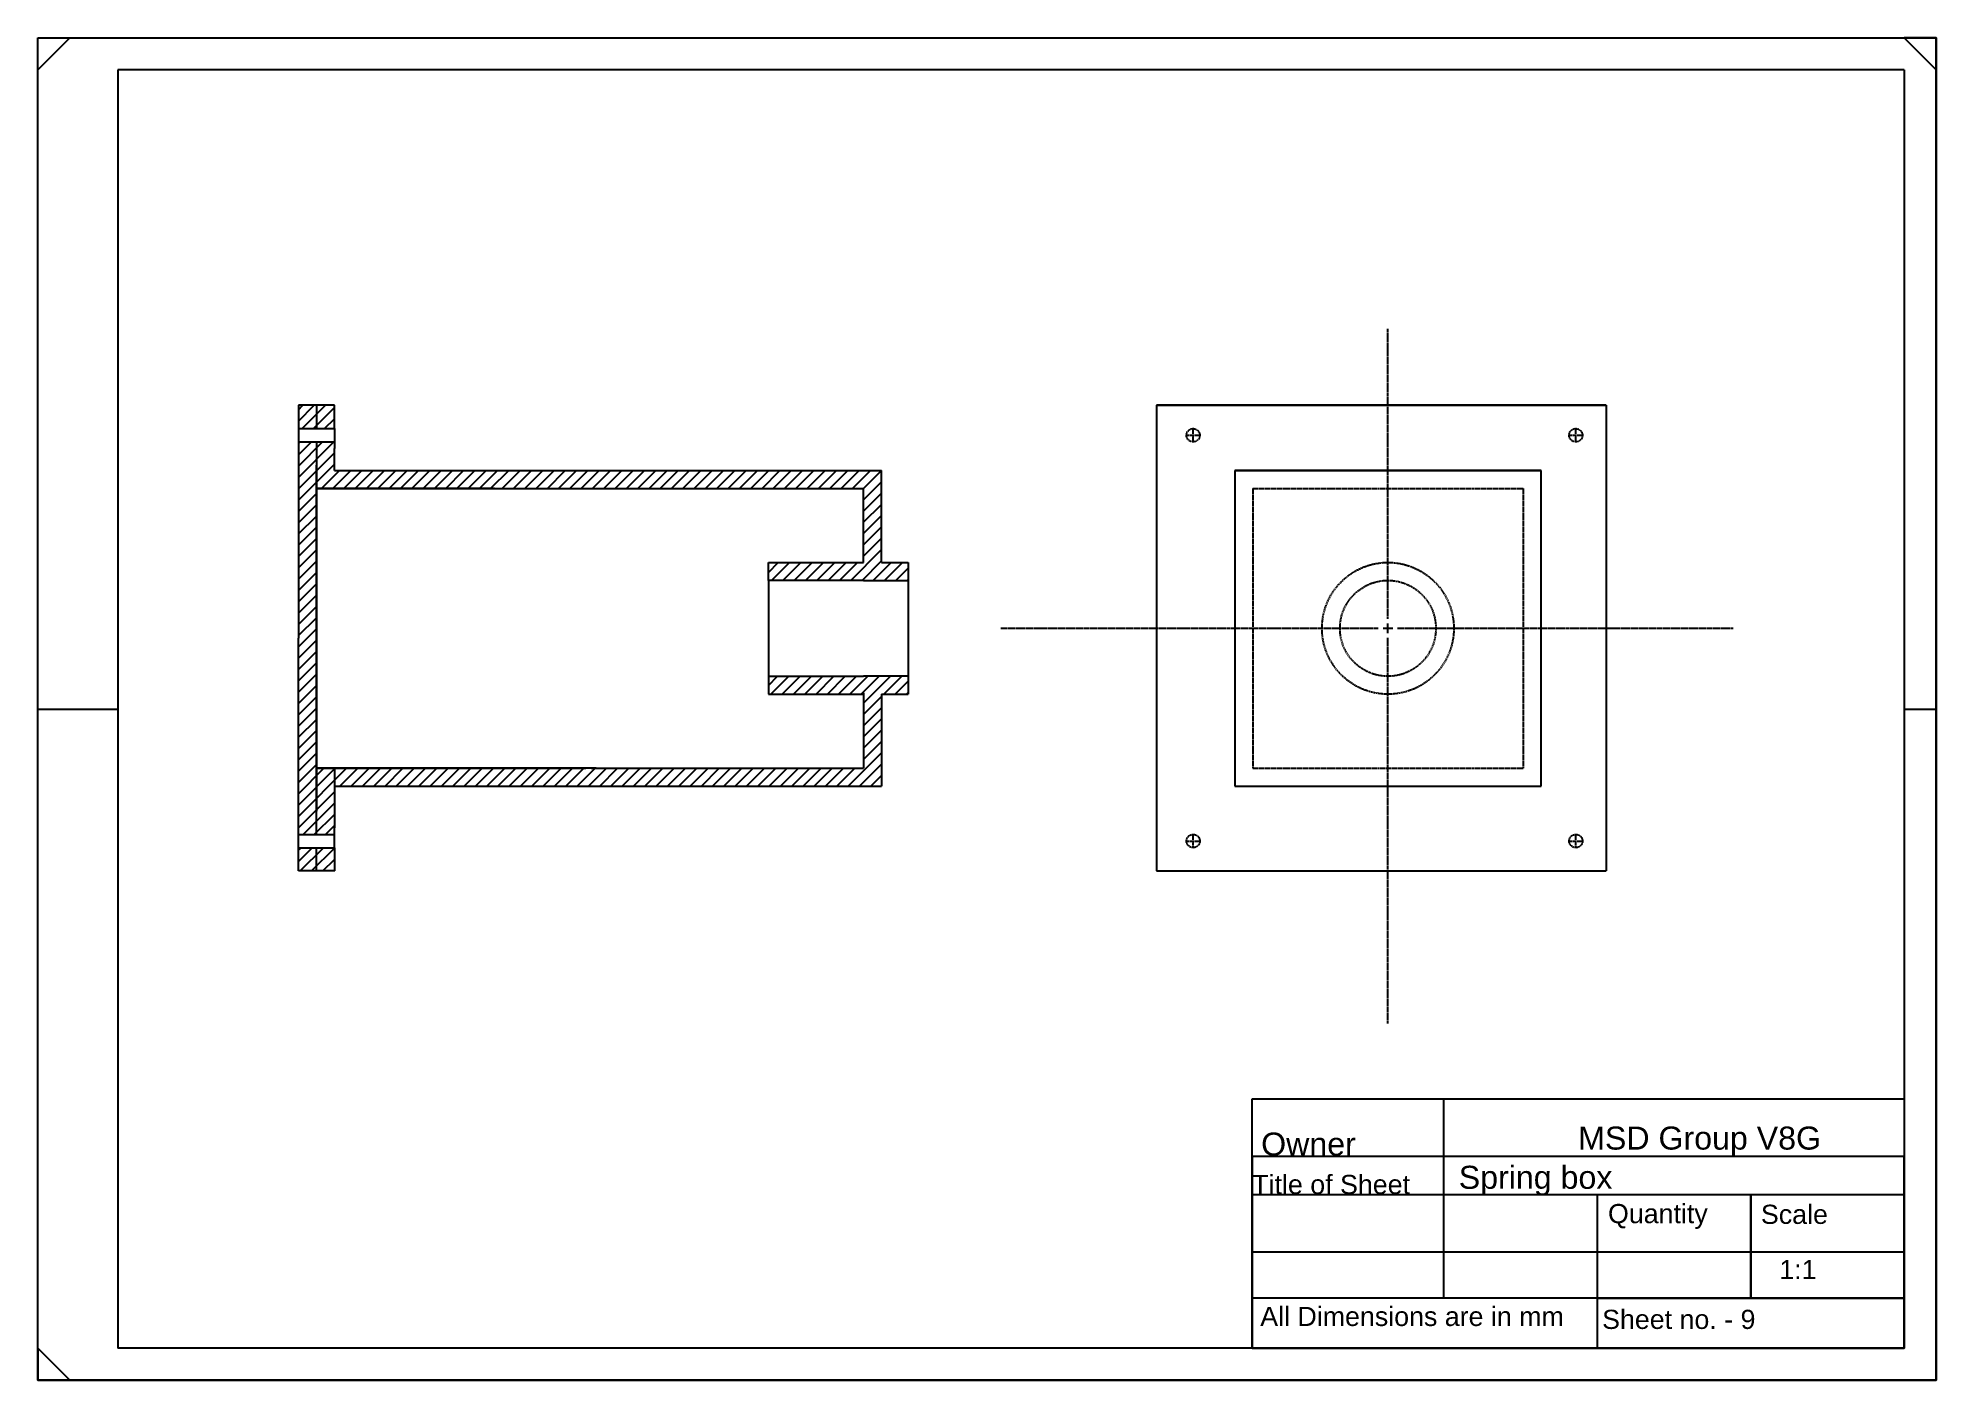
# Model space of a CAD drawing. Header units: inches. Extents: x -1655 to 7277, y -490 to 2343.
# Drawn here: x 3646 to 4240, y -490 to -70 of the extents above; entities that cross this region are included whole.
import ezdxf

# ---------------------------------------------------------------- set-up
doc = ezdxf.new("R2010")
doc.units = ezdxf.units.IN
doc.header["$MEASUREMENT"] = 0
doc.linetypes.add('CENTER2', pattern=[1.125, 0.75, -0.125, 0.125, -0.125])
doc.linetypes.add('HIDDEN', pattern=[0.375, 0.25, -0.125])
doc.styles.get("Standard").update_dxf_attribs({"font": 'arial.ttf'})

msp = doc.modelspace()

# ---------------------------------------------------------------- texts
at = {"attachment_point": 1}
for s, width, heights, insert, char_height in [(' Owner', 50.617645, [0], (4025.5, -413.04952), 7.2), ('MSD Group V8G', 112.7393063, [0], (4127.5, -411.17831), 7.2), ('Title of Sheet', 54.7590919, [0], (4025.5, -426.29536), 6), ('Spring box', 138.9083223, [0], (4090.13309, -423.45334), 7.2), ('Quantity', 40.2640362, [0], (4136.83938, -435.40746), 6), ('Scale', 41.4144354, [0], (4184.69606, -435.63735), 6), ('\\pxi-3,l4,t4;1:1', 40.9471289, [0], (4184.43601, -452.92727), 6), ('All Dimensions are in mm', 115.8458807, [0], (4028.01143, -467.59163), 6), ('Sheet no. - 9', 87.2004007, [2.1729], (4134.99873, -468.51118), 6)]:
    msp.add_mtext_dynamic_manual_height_columns(s, width=width, gutter_width=15, heights=heights, dxfattribs=dict(at, insert=insert, char_height=char_height))

# ---------------------------------------------------------------- blocks, each defined once
blk = doc.blocks.new('*U205')
at = {"color": 0, "linetype": 'CENTER2', "transparency": 16777216}
for p, q in [((0, 3), (0, 93.75)), ((-121.09, 0), (-3, 0)), ((3, 0), (108.03, 0)), ((0, -123.65), (0, -3))]:
    blk.add_line(p, q, dxfattribs=at)
at = {"color": 0, "linetype": 'Continuous', "transparency": 16777216}
for p, q in [((-1.5, 0), (1.5, 0)), ((0, -1.5), (0, 1.5))]:
    blk.add_line(p, q, dxfattribs=at)
blk = doc.blocks.new('*U207')
at = {"color": 0, "linetype": 'CENTER2', "transparency": 16777216}
for p, q in [((-2.2036, 0), (-0.41672, 0)), ((0, 0.41672), (0, 2.2036)), ((0.41672, 0), (2.2036, 0)), ((0, -2.2036), (0, -0.41672))]:
    blk.add_line(p, q, dxfattribs=at)
at = {"color": 0, "linetype": 'Continuous', "transparency": 16777216}
for p, q in [((-0.20836, 0), (0.20836, 0)), ((0, -0.20836), (0, 0.20836))]:
    blk.add_line(p, q, dxfattribs=at)
blk = doc.blocks.new('*U208')
at = {"color": 0, "linetype": 'CENTER2', "transparency": 16777216}
for p, q in [((-2.2036, 0), (-0.41672, 0)), ((0, 0.41672), (0, 2.2036)), ((0.41672, 0), (2.2036, 0)), ((0, -2.2036), (0, -0.41672))]:
    blk.add_line(p, q, dxfattribs=at)
at = {"color": 0, "linetype": 'Continuous', "transparency": 16777216}
for p, q in [((-0.20836, 0), (0.20836, 0)), ((0, -0.20836), (0, 0.20836))]:
    blk.add_line(p, q, dxfattribs=at)
blk = doc.blocks.new('*U209')
at = {"color": 0, "linetype": 'CENTER2', "transparency": 16777216}
for p, q in [((-2.2036, 0), (-0.41672, 0)), ((0, 0.41672), (0, 2.2036)), ((0.41672, 0), (2.2036, 0)), ((0, -2.2036), (0, -0.41672))]:
    blk.add_line(p, q, dxfattribs=at)
at = {"color": 0, "linetype": 'Continuous', "transparency": 16777216}
for p, q in [((-0.20836, 0), (0.20836, 0)), ((0, -0.20836), (0, 0.20836))]:
    blk.add_line(p, q, dxfattribs=at)
blk = doc.blocks.new('*U210')
at = {"color": 0, "linetype": 'CENTER2', "transparency": 16777216}
for p, q in [((-2.2036, 0), (-0.41672, 0)), ((0, 0.41672), (0, 2.2036)), ((0.41672, 0), (2.2036, 0)), ((0, -2.2036), (0, -0.41672))]:
    blk.add_line(p, q, dxfattribs=at)
at = {"color": 0, "linetype": 'Continuous', "transparency": 16777216}
for p, q in [((-0.20836, 0), (0.20836, 0)), ((0, -0.20836), (0, 0.20836))]:
    blk.add_line(p, q, dxfattribs=at)

# ---------------------------------------------------------------- hatches: boundary and pattern name
at = {"linetype": 'HIDDEN', "true_color": 0xffffff}
h = msp.add_hatch(dxfattribs=at)
h.set_pattern_fill('ANSI31', scale=20)
h.paths.add_polyline_path([(3909.51759, -205.82871), (3738.25, -205.82871), (3738.25, -198.93825), (3738.25, -196.92609), (3732.625, -196.92609), (3732.625, -211.455), (3788.29697, -211.44224), (3820.225, -211.455), (3903.88764, -211.455), (3903.88764, -234.63), (3874.08759, -234.63), (3874.08759, -240.255), (3903.89259, -240.255), (3917.78313, -240.255), (3917.78313, -234.63), (3909.51759, -234.63)])
h.paths.add_polyline_path([(3909.51759, -275.88), (3917.78313, -275.88), (3917.78313, -270.255), (3903.89259, -270.255), (3874.08759, -270.22948), (3874.08759, -275.85448), (3903.88764, -275.85448), (3903.88764, -299.055), (3820.225, -299.055), (3818.6125, -299.055), (3738.25, -299.055), (3738.25, -304.68), (3909.51759, -304.68)])
h.paths.add_polyline_path([(3732.625, -204.23026), (3732.625, -196.92609), (3727, -196.92609), (3727, -258.33), (3727, -319.73391), (3732.625, -319.73391)])
h.paths.add_polyline_path([(3738.25, -304.25004), (3738.25, -299.055), (3734.2375, -299.055), (3732.625, -299.055), (3732.625, -319.73391), (3738.25, -319.73391), (3738.25, -317.72175)])
h.paths.add_polyline_path([(3738.25, -325.91325), (3738.25, -323.90109), (3732.625, -323.90109), (3732.625, -331.1925), (3738.25, -331.1925)])
h.paths.add_polyline_path([(3732.625, -323.90109), (3727, -323.90109), (3727, -331.1925), (3732.625, -331.1925)])
h.paths.add_polyline_path([(3732.625, -185.4675), (3727, -185.4675), (3727, -192.75891), (3732.625, -192.75891)])
h.paths.add_polyline_path([(3738.25, -185.4675), (3732.625, -185.4675), (3732.625, -192.75891), (3738.25, -192.75891), (3738.25, -190.74675)])

# ---------------------------------------------------------------- linework, layer by layer
for p, q in [((3645.5, -80.5), (3655.5, -70.5)), ((4239.5, -80.5), (4229.5, -70.5)), ((3732.625, -185.4675), (3727, -185.4675)), ((3727, -185.4675), (3727, -192.75891)), ((3738.25, -185.4675), (3732.625, -185.4675)), ((3732.625, -185.4675), (3732.625, -192.75891)), ((3738.25, -190.74675), (3738.25, -185.4675)), ((3995.54375, -185.4675), (4136.26875, -185.4675)), ((4136.26875, -185.4675), (3995.54375, -185.4675)), ((3995.54375, -185.4675), (3995.54375, -331.1925)), ((4136.26875, -185.4675), (4136.26875, -331.1925)), ((3727, -192.75891), (3738.25, -192.75891)), ((3727, -192.75891), (3727, -196.92609)), ((3738.25, -192.75891), (3738.25, -190.74675)), ((3738.25, -192.75891), (3738.25, -196.92609)), ((3727, -196.92609), (3727, -258.33)), ((3727, -196.92609), (3738.25, -196.92609)), ((3732.625, -196.92609), (3732.625, -312.42974)), ((3738.25, -196.92609), (3738.25, -198.93825)), ((3738.25, -205.82871), (3738.25, -198.93825)), ((3732.625, -319.73391), (3732.625, -204.23026)), ((3738.25, -205.82871), (3909.51759, -205.82871)), ((3909.51759, -234.63), (3909.51759, -205.82871)), ((4020.02875, -205.82871), (4115.90875, -205.82871)), ((4115.90875, -205.82871), (4020.02875, -205.82871)), ((4020.02875, -205.82871), (4020.02875, -304.68)), ((4115.90875, -304.68), (4115.90875, -205.82871)), ((3732.625, -209.8425), (3732.625, -256.08)), ((3788.29697, -211.44224), (3732.625, -211.455)), ((3732.625, -211.455), (3820.225, -211.455)), ((3820.225, -211.455), (3903.88764, -211.455)), ((3903.88764, -234.63), (3903.88764, -211.455)), ((3874.08759, -240.255), (3874.08759, -234.63)), ((3874.08759, -234.63), (3903.89259, -234.63)), ((3909.51759, -234.63), (3917.78313, -234.63)), ((3917.78313, -234.63), (3917.78313, -240.255)), ((3903.89259, -240.255), (3874.08759, -240.255)), ((3874.08759, -240.255), (3874.08759, -270.22948)), ((3894.13764, -240.33025), (3894.12103, -240.255)), ((3894.13764, -240.255), (3894.13764, -240.33025)), ((3903.89259, -240.255), (3905.76759, -240.255)), ((3903.89259, -240.255), (3917.914, -240.255)), ((3904.83009, -240.255), (3917.914, -240.255)), ((3917.78313, -240.255), (3917.78313, -270.255)), ((3727, -319.73391), (3727, -258.33)), ((3732.625, -256.08), (3732.625, -260.58)), ((3732.625, -260.58), (3732.625, -306.8175)), ((3874.08759, -270.22948), (3874.08759, -275.85448)), ((3874.08759, -270.22948), (3903.89259, -270.255)), ((3917.78313, -270.255), (3903.89259, -270.255)), ((3917.78313, -270.255), (3917.78313, -275.88)), ((3874.08759, -275.85448), (3903.89259, -275.85448)), ((3903.88764, -275.44875), (3903.88764, -299.055)), ((3909.51759, -275.88), (3917.78313, -275.88)), ((3909.51759, -275.88), (3909.51759, -304.68)), ((3917.78313, -274.38), (3917.78313, -274.38)), ((3645.5, -280.5), (3670.5, -280.5)), ((4229.5, -280.5), (4239.5, -280.5)), ((3820.225, -299.055), (3732.625, -299.055)), ((3732.625, -299.055), (3734.2375, -299.055)), ((3734.2375, -299.055), (3817, -299.055)), ((3738.25, -299.055), (3738.25, -304.68)), ((3818.6125, -299.055), (3820.225, -299.055)), ((3820.225, -299.055), (3903.88764, -299.055)), ((3738.25, -304.25004), (3738.25, -317.72175)), ((3738.25, -304.68), (3909.51759, -304.68)), ((4020.02875, -304.68), (4115.90875, -304.68)), ((4020.02875, -304.68), (4115.90875, -304.68)), ((3727, -319.73391), (3738.25, -319.73391)), ((3727, -323.90109), (3727, -319.73391)), ((3738.25, -319.73391), (3738.25, -317.72175)), ((3738.25, -323.90109), (3738.25, -319.73391)), ((3727, -331.1925), (3727, -323.90109)), ((3727, -323.90109), (3738.25, -323.90109)), ((3732.625, -331.1925), (3732.625, -323.90109)), ((3738.25, -323.90109), (3738.25, -325.91325)), ((3738.25, -325.91325), (3738.25, -331.1925)), ((3732.625, -331.1925), (3727, -331.1925)), ((3738.25, -331.1925), (3732.625, -331.1925)), ((3995.54375, -331.1925), (4136.26875, -331.1925)), ((4133.5, -464.9), (4133.5, -480.5)), ((3645.5, -480.5), (3655.5, -490.5))]:
    msp.add_line(p, q)
at = {"linetype": 'HIDDEN'}
for p, q in [((4025.65505, -211.455), (4110.28245, -211.455)), ((4025.65505, -211.455), (4025.65505, -299.055)), ((4110.28245, -211.455), (4110.28245, -299.055)), ((4025.65505, -299.055), (4110.28245, -299.055))]:
    msp.add_line(p, q, dxfattribs=at)
for points in [[(3645.5, -70.5), (4239.5, -70.5), (4239.5, -490.5), (3645.5, -490.5)], [(4025.5, -402.5), (4229.5, -402.5), (4229.5, -480.5), (4025.5, -480.5)], [(4025.5, -480.5), (4229.5, -480.5), (4229.5, -420.5), (4025.5, -420.5)], [(4025.5, -480.5), (4229.5, -480.5), (4229.5, -432.5), (4025.5, -432.5)], [(4181.5, -432.5), (4133.5, -432.5), (4133.5, -464.9), (4181.5, -464.9)], [(4229.5, -432.5), (4181.5, -432.5), (4181.5, -464.9), (4229.5, -464.9)], [(4025.5, -480.5), (4229.5, -480.5), (4229.5, -450.5), (4025.5, -450.5)], [(4025.5, -480.5), (4229.5, -480.5), (4229.5, -464.9), (4025.5, -464.9)]]:
    msp.add_lwpolyline(points, close=True)
for points in [[(4229.5, -490.5), (4239.5, -490.5), (4239.5, -70.5), (4229.5, -70.5)], [(3670.5, -80.5), (3670.5, -480.5)], [(4229.5, -80.5), (3670.5, -80.5)], [(4229.5, -80.5), (4229.5, -480.5)], [(4085.5, -464.9), (4085.5, -402.5), (4229.5, -402.5), (4229.5, -480.5), (4085.5, -480.5)], [(3645.5, -480.5), (3645.5, -490.5), (4239.5, -490.5), (4239.5, -480.5)], [(4229.5, -480.5), (3670.5, -480.5)]]:
    msp.add_lwpolyline(points)
for centre, radius in [((4007.01875, -194.8425), 2.0836), ((4126.76875, -194.8425), 2.0836), ((4067.96875, -255.255), 20.625), ((4067.96875, -255.255), 15), ((4007.01875, -321.8175), 2.0836), ((4126.76875, -321.8175), 2.0836)]:
    msp.add_circle(centre, radius, dxfattribs=at)

# ---------------------------------------------------------------- block references
at = {"linetype": 'CENTER2'}
for name, p in [('*U205', (4067.96875, -255.255)), ('*U208', (4007.01875, -194.8425)), ('*U207', (4126.76875, -194.8425)), ('*U209', (4007.01875, -321.8175)), ('*U210', (4126.76875, -321.8175))]:
    msp.add_blockref(name, p, dxfattribs=at)

msp.set_redraw_order([(e.dxf.handle, doc.entitydb.next_handle()) for e in msp.query("TEXT MTEXT ATTDEF DIMENSION ARC_DIMENSION")])  # texts and dimensions are drawn at this point

doc.saveas('drawing.dxf')
